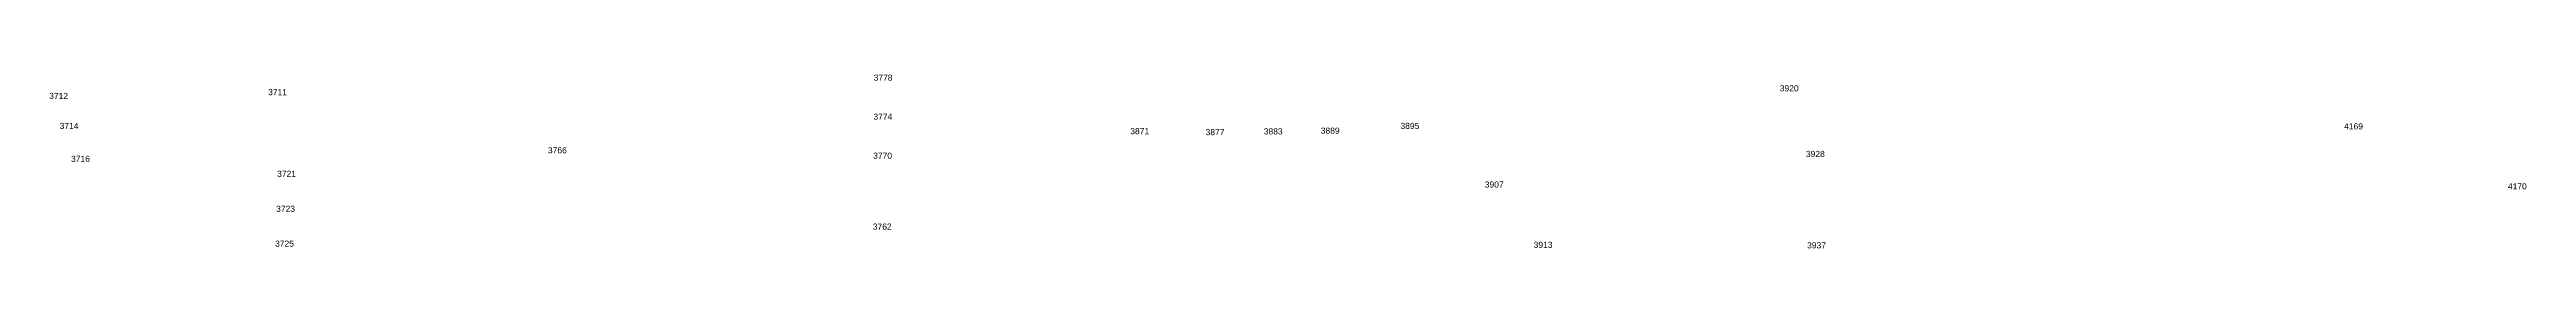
# Model space of a CAD drawing. Header units: feet. Extents: x 865220 to 2781189, y -2240498 to 970979.
# Drawn here: x 2768766 to 2770804, y 957521 to 957664 of the extents above; entities that cross this region are included whole.
import ezdxf

# ---------------------------------------------------------------- set-up
doc = ezdxf.new("R2010")
doc.units = ezdxf.units.FT
doc.header["$LTSCALE"] = 0.015
doc.header["$MEASUREMENT"] = 0
doc.layers.add('NOTES', color=7, linetype='Continuous')
doc.layers.add('Scott County Addresses', color=7, linetype='Continuous')
doc.styles.add('Dimensions 100', font='arial.ttf')

# ---------------------------------------------------------------- blocks, each defined once
blk = doc.blocks.new('ACMAP_ANN_TEMPLATE_Scott County Address')
at = {"layer": 'Scott County Addresses', "style": 'Dimensions 100'}
blk.add_attdef('ScottCountyAddress', (0, 0), '', height=50, dxfattribs=at)

msp = doc.modelspace()

# ---------------------------------------------------------------- hatches: boundary and pattern name
at = {"layer": 'NOTES', "lineweight": 5, "ltscale": 50}
h = msp.add_hatch(dxfattribs=at)
h.set_pattern_fill('ANSI31', color=1, scale=200)
h.set_pattern_definition([(45, (-77373.197, -38338.257), (-17.67766953, 17.67766953), [])])
edge = h.paths.add_edge_path()
edge.add_arc((-36684104.4, 974184.5), 39453460.3, 359.97783818, 359.97815546)
edge.add_line((2769353.1, 959142.5), (2769353.1, 959142.5))
edge.add_line((2769353.1, 959142.5), (2769353.2, 959362.5))
edge.add_line((2769353.2, 959362.5), (2770280.2, 959367.3))
edge.add_line((2770280.2, 959367.3), (2770301.1, 958927.5))
edge.add_line((2770301.1, 958927.5), (2770012.9, 958926))
edge.add_line((2770012.9, 958926), (2769897.9, 958925.4))
edge.add_line((2769897.9, 958925.4), (2769552.9, 958923.9))
edge.add_line((2769552.9, 958923.9), (2769353, 958924.1))

# ---------------------------------------------------------------- block references
at = {"layer": 'Scott County Addresses', "lineweight": 5, "xscale": 0.1, "yscale": 0.1, "zscale": 0.1}
for p, values in [((2768945.7, 957647.2), {'ScottCountyAddress': '3711'}), ((2769444.1, 957659.1), {'ScottCountyAddress': '3778'}), ((2770189.9, 957650.4), {'ScottCountyAddress': '3920'}), ((2768765.5, 957644.1), {'ScottCountyAddress': '3712'}), ((2769443.9, 957627.1), {'ScottCountyAddress': '3774'}), ((2768774.1, 957619.5), {'ScottCountyAddress': '3714'}), ((2769655.3, 957615.2), {'ScottCountyAddress': '3871'}), ((2769717.3, 957614.4), {'ScottCountyAddress': '3877'}), ((2769765.2, 957615), {'ScottCountyAddress': '3883'}), ((2769812.1, 957615.6), {'ScottCountyAddress': '3889'}), ((2769877.7, 957619.5), {'ScottCountyAddress': '3895'}), ((2770654.4, 957619.1), {'ScottCountyAddress': '4169'}), ((2768783.5, 957592.5), {'ScottCountyAddress': '3716'}), ((2769176, 957599.5), {'ScottCountyAddress': '3766'}), ((2769443.7, 957595.1), {'ScottCountyAddress': '3770'}), ((2770211.4, 957596.5), {'ScottCountyAddress': '3928'}), ((2768953.1, 957580.2), {'ScottCountyAddress': '3721'}), ((2769947.1, 957571.4), {'ScottCountyAddress': '3907'}), ((2770789.2, 957569.9), {'ScottCountyAddress': '4170'}), ((2768952.3, 957551.5), {'ScottCountyAddress': '3723'}), ((2769443.4, 957536.9), {'ScottCountyAddress': '3762'}), ((2768951.4, 957522.9), {'ScottCountyAddress': '3725'}), ((2769987.3, 957521.9), {'ScottCountyAddress': '3913'}), ((2770212.4, 957521.5), {'ScottCountyAddress': '3937'})]:
    msp.add_blockref('ACMAP_ANN_TEMPLATE_Scott County Address', p, dxfattribs=at).add_auto_attribs(values)

doc.saveas('drawing.dxf')
